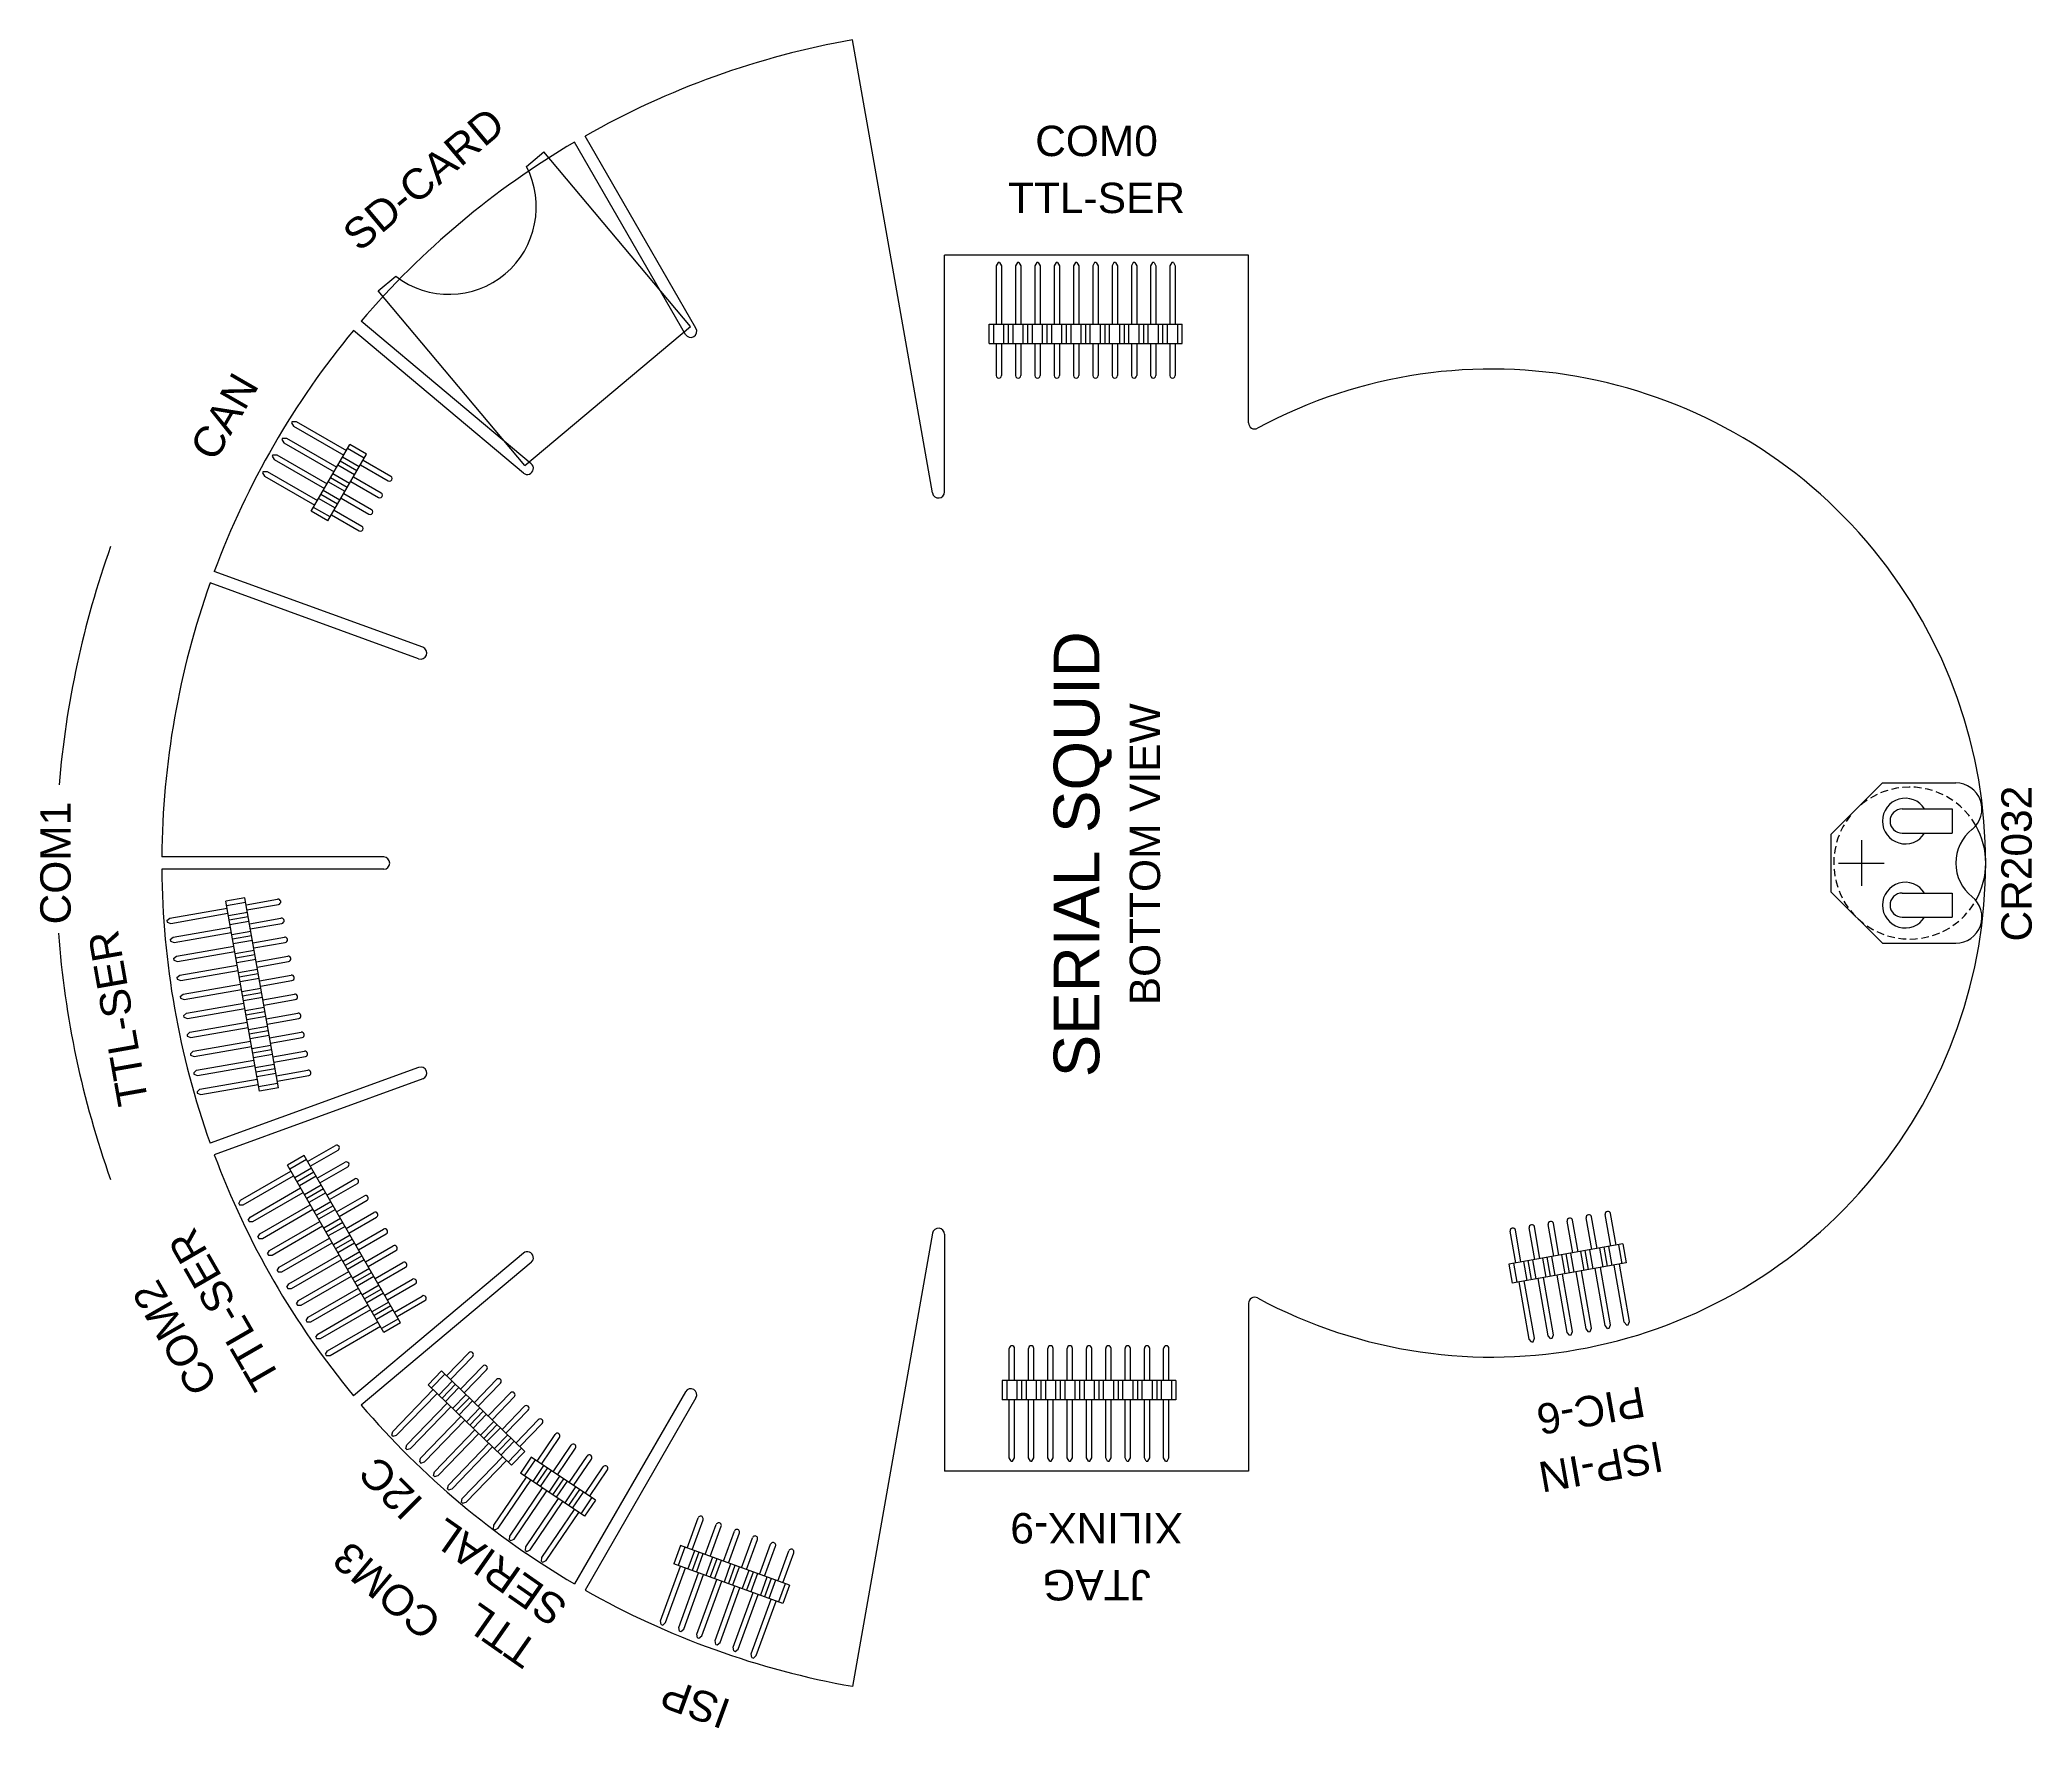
# Model space of a CAD drawing. Header units: millimetres. Extents: x -305 to 613, y 14 to 241.
# Drawn here: x 351.1 to 613.3, y 13.5 to 235.7 of the extents above; entities that cross this region are included whole.
import ezdxf

# ---------------------------------------------------------------- set-up
doc = ezdxf.new("R2010")
doc.units = ezdxf.units.MM
doc.header["$MEASUREMENT"] = 0
doc.linetypes.add('DASHED', pattern=[0.375, 0.25, -0.125])
doc.layers.add('BOARD', color=4, linetype='Continuous', lineweight=30)
doc.layers.add('TOP_SILK', color=6, linetype='Continuous')
doc.styles.get("Standard").update_dxf_attribs({"font": 'DroidSansMono.ttf'})

# ---------------------------------------------------------------- blocks, each defined once
blk = doc.blocks.new('HEADER-1x6-TOP-RA-SMT')
at = {"linetype": 'Continuous'}
for p, q in [((1.17, 10.62), (0.92, 10.19)), ((1.37, 10.62), (1.17, 10.62)), ((1.37, 10.62), (1.62, 10.19)), ((3.71, 10.62), (3.46, 10.19)), ((3.91, 10.62), (3.71, 10.62)), ((3.91, 10.62), (4.16, 10.19)), ((6.25, 10.62), (6, 10.19)), ((6.45, 10.62), (6.25, 10.62)), ((6.45, 10.62), (6.7, 10.19)), ((8.79, 10.62), (8.54, 10.19)), ((8.99, 10.62), (8.79, 10.62)), ((8.99, 10.62), (9.24, 10.19)), ((11.33, 10.62), (11.08, 10.19)), ((11.53, 10.62), (11.33, 10.62)), ((11.53, 10.62), (11.78, 10.19)), ((13.87, 10.62), (13.62, 10.19)), ((14.07, 10.62), (13.87, 10.62)), ((14.07, 10.62), (14.32, 10.19)), ((0.92, 10.19), (0.92, 2.54)), ((1.62, 10.19), (1.62, 2.54)), ((3.46, 10.19), (3.46, 2.54)), ((4.16, 10.19), (4.16, 2.54)), ((6, 10.19), (6, 2.54)), ((6.7, 10.19), (6.7, 2.54)), ((8.54, 10.19), (8.54, 2.54)), ((9.24, 10.19), (9.24, 2.54)), ((11.08, 10.19), (11.08, 2.54)), ((11.78, 10.19), (11.78, 2.54)), ((13.62, 10.19), (13.62, 2.54)), ((14.32, 10.19), (14.32, 2.54)), ((0, 0), (0, 2.54)), ((0, 2.54), (15.24, 2.54)), ((0, 0), (15.24, 0)), ((0.6, 0), (0.6, 2.54)), ((0.92, 0), (0.92, -4.22)), ((1.62, 0), (1.62, -4.22)), ((1.94, 0), (1.94, 2.54)), ((2.54, 0), (2.54, 2.54)), ((3.14, 0), (3.14, 2.54)), ((3.46, 0), (3.46, -4.22)), ((4.16, 0), (4.16, -4.22)), ((4.48, 0), (4.48, 2.54)), ((5.08, 0), (5.08, 2.54)), ((5.68, 0), (5.68, 2.54)), ((6, 0), (6, -4.22)), ((6.7, 0), (6.7, -4.22)), ((7.02, 0), (7.02, 2.54)), ((7.62, 0), (7.62, 2.54)), ((8.22, 0), (8.22, 2.54)), ((8.54, 0), (8.54, -4.22)), ((9.24, 0), (9.24, -4.22)), ((9.56, 0), (9.56, 2.54)), ((10.16, 0), (10.16, 2.54)), ((10.76, 0), (10.76, 2.54)), ((11.08, 0), (11.08, -4.22)), ((11.78, 0), (11.78, -4.22)), ((12.1, 0), (12.1, 2.54)), ((12.7, 0), (12.7, 2.54)), ((13.3, 0), (13.3, 2.54)), ((13.62, 0), (13.62, -4.22)), ((14.32, 0), (14.32, -4.22)), ((14.64, 0), (14.64, 2.54)), ((15.24, 0), (15.24, 2.54))]:
    blk.add_line(p, q, dxfattribs=at)
for centre in [(1.27, -4.22), (3.81, -4.22), (6.35, -4.22), (8.89, -4.22), (11.43, -4.22), (13.97, -4.22)]:
    blk.add_arc(centre, 0.35, 180, 0, dxfattribs=at)
blk = doc.blocks.new('PCB-OUTLINE')
at = {"linetype": 'Continuous'}
for p, q in [((-80, -32), (-80, -72)), ((-57.93, -32), (-80, -32)), ((57.93, -32), (80, -32)), ((80, -32), (80, -72)), ((-48.84, -72), (-80, -72)), ((48.84, -72), (80, -72)), ((-48.7, -73.59), (-108.33, -84.1)), ((48.7, -73.59), (108.33, -84.1)), ((-70.37, -104.71), (-95.66, -119.31)), ((70.37, -104.71), (95.66, -119.31)), ((-69.57, -106.09), (-94.86, -120.69)), ((69.57, -106.09), (94.86, -120.69)), ((-52.55, -126.38), (-71.32, -148.75)), ((-51.32, -127.41), (-70.09, -149.78)), ((51.32, -127.41), (70.09, -149.78)), ((52.55, -126.38), (71.32, -148.75)), ((-28.39, -140.65), (-38.37, -168.09)), ((-26.88, -141.2), (-36.87, -168.64)), ((26.88, -141.2), (36.87, -168.64)), ((28.39, -140.65), (38.37, -168.09)), ((-0.8, -145.8), (-0.8, -175)), ((0.8, -145.8), (0.8, -175))]:
    blk.add_line(p, q, dxfattribs=at)
for centre, radius, start, end in [((0, 0), 65, 331.6951, 208.3049), ((-57.93, -31.2), 0.8, 270, 28.3049), ((57.93, -31.2), 0.8, 151.6951, 270), ((-48.84, -72.8), 0.8, 280, 90), ((48.84, -72.8), 0.8, 90, 260), ((0, -65), 110, 190, 209.5833), ((0, -65), 110, 330.4167, 350), ((-69.97, -105.4), 0.8, 300, 120), ((69.97, -105.4), 0.8, 60, 240), ((0, -65), 110, 210.4167, 229.5833), ((0, -65), 110, 310.4167, 329.5833), ((-51.94, -126.9), 0.8, 320, 140), ((51.94, -126.9), 0.8, 40, 220), ((-27.64, -140.93), 0.8, 340, 160), ((27.64, -140.93), 0.8, 20, 200), ((0, -145.8), 0.8, 0, 180), ((0, -65), 110, 230.4167, 249.5833), ((0, -65), 110, 290.4167, 309.5833), ((0, -65), 110, 250.4167, 269.5833), ((0, -65), 110, 270.4167, 289.5833)]:
    blk.add_arc(centre, radius, start, end, dxfattribs=at)
blk = doc.blocks.new('HEADER-1x4-TOP-RA-SMT')
at = {"linetype": 'Continuous'}
for p, q in [((1.17, 10.62), (0.92, 10.19)), ((1.37, 10.62), (1.17, 10.62)), ((1.37, 10.62), (1.62, 10.19)), ((3.71, 10.62), (3.46, 10.19)), ((3.91, 10.62), (3.71, 10.62)), ((3.91, 10.62), (4.16, 10.19)), ((6.25, 10.62), (6, 10.19)), ((6.45, 10.62), (6.25, 10.62)), ((6.45, 10.62), (6.7, 10.19)), ((8.79, 10.62), (8.54, 10.19)), ((8.99, 10.62), (8.79, 10.62)), ((8.99, 10.62), (9.24, 10.19)), ((0.92, 10.19), (0.92, 2.54)), ((1.62, 10.19), (1.62, 2.54)), ((3.46, 10.19), (3.46, 2.54)), ((4.16, 10.19), (4.16, 2.54)), ((6, 10.19), (6, 2.54)), ((6.7, 10.19), (6.7, 2.54)), ((8.54, 10.19), (8.54, 2.54)), ((9.24, 10.19), (9.24, 2.54)), ((0, 0), (0, 2.54)), ((0, 2.54), (10.16, 2.54)), ((0, 0), (10.16, 0)), ((0.6, 0), (0.6, 2.54)), ((0.92, 0), (0.92, -4.22)), ((1.62, 0), (1.62, -4.22)), ((1.94, 0), (1.94, 2.54)), ((2.54, 0), (2.54, 2.54)), ((3.14, 0), (3.14, 2.54)), ((3.46, 0), (3.46, -4.22)), ((4.16, 0), (4.16, -4.22)), ((4.48, 0), (4.48, 2.54)), ((5.08, 0), (5.08, 2.54)), ((5.68, 0), (5.68, 2.54)), ((6, 0), (6, -4.22)), ((6.7, 0), (6.7, -4.22)), ((7.02, 0), (7.02, 2.54)), ((7.62, 0), (7.62, 2.54)), ((8.22, 0), (8.22, 2.54)), ((8.54, 0), (8.54, -4.22)), ((9.24, 0), (9.24, -4.22)), ((9.56, 0), (9.56, 2.54)), ((10.16, 0), (10.16, 2.54))]:
    blk.add_line(p, q, dxfattribs=at)
for centre in [(1.27, -4.22), (3.81, -4.22), (6.35, -4.22), (8.89, -4.22)]:
    blk.add_arc(centre, 0.35, 180, 0, dxfattribs=at)
blk = doc.blocks.new('HEADER-1x10-TOP-RA-SMT')
at = {"linetype": 'Continuous'}
for p, q in [((1.17, 10.62), (0.92, 10.19)), ((1.37, 10.62), (1.17, 10.62)), ((1.37, 10.62), (1.62, 10.19)), ((3.71, 10.62), (3.46, 10.19)), ((3.91, 10.62), (3.71, 10.62)), ((3.91, 10.62), (4.16, 10.19)), ((6.25, 10.62), (6, 10.19)), ((6.45, 10.62), (6.25, 10.62)), ((6.45, 10.62), (6.7, 10.19)), ((8.79, 10.62), (8.54, 10.19)), ((8.99, 10.62), (8.79, 10.62)), ((8.99, 10.62), (9.24, 10.19)), ((11.33, 10.62), (11.08, 10.19)), ((11.53, 10.62), (11.33, 10.62)), ((11.53, 10.62), (11.78, 10.19)), ((13.87, 10.62), (13.62, 10.19)), ((14.07, 10.62), (13.87, 10.62)), ((14.07, 10.62), (14.32, 10.19)), ((16.41, 10.62), (16.16, 10.19)), ((16.61, 10.62), (16.41, 10.62)), ((16.61, 10.62), (16.86, 10.19)), ((18.95, 10.62), (18.7, 10.19)), ((19.15, 10.62), (18.95, 10.62)), ((19.15, 10.62), (19.4, 10.19)), ((21.49, 10.62), (21.24, 10.19)), ((21.69, 10.62), (21.49, 10.62)), ((21.69, 10.62), (21.94, 10.19)), ((24.03, 10.62), (23.78, 10.19)), ((24.23, 10.62), (24.03, 10.62)), ((24.23, 10.62), (24.48, 10.19)), ((0.92, 10.19), (0.92, 2.54)), ((1.62, 10.19), (1.62, 2.54)), ((3.46, 10.19), (3.46, 2.54)), ((4.16, 10.19), (4.16, 2.54)), ((6, 10.19), (6, 2.54)), ((6.7, 10.19), (6.7, 2.54)), ((8.54, 10.19), (8.54, 2.54)), ((9.24, 10.19), (9.24, 2.54)), ((11.08, 10.19), (11.08, 2.54)), ((11.78, 10.19), (11.78, 2.54)), ((13.62, 10.19), (13.62, 2.54)), ((14.32, 10.19), (14.32, 2.54)), ((16.16, 10.19), (16.16, 2.54)), ((16.86, 10.19), (16.86, 2.54)), ((18.7, 10.19), (18.7, 2.54)), ((19.4, 10.19), (19.4, 2.54)), ((21.24, 10.19), (21.24, 2.54)), ((21.94, 10.19), (21.94, 2.54)), ((23.78, 10.19), (23.78, 2.54)), ((24.48, 10.19), (24.48, 2.54)), ((0, 0), (0, 2.54)), ((0, 2.54), (25.4, 2.54)), ((0, 0), (25.4, 0)), ((0.6, 0), (0.6, 2.54)), ((0.92, 0), (0.92, -4.22)), ((1.62, 0), (1.62, -4.22)), ((1.94, 0), (1.94, 2.54)), ((2.54, 0), (2.54, 2.54)), ((3.14, 0), (3.14, 2.54)), ((3.46, 0), (3.46, -4.22)), ((4.16, 0), (4.16, -4.22)), ((4.48, 0), (4.48, 2.54)), ((5.08, 0), (5.08, 2.54)), ((5.68, 0), (5.68, 2.54)), ((6, 0), (6, -4.22)), ((6.7, 0), (6.7, -4.22)), ((7.02, 0), (7.02, 2.54)), ((7.62, 0), (7.62, 2.54)), ((8.22, 0), (8.22, 2.54)), ((8.54, 0), (8.54, -4.22)), ((9.24, 0), (9.24, -4.22)), ((9.56, 0), (9.56, 2.54)), ((10.16, 0), (10.16, 2.54)), ((10.76, 0), (10.76, 2.54)), ((11.08, 0), (11.08, -4.22)), ((11.78, 0), (11.78, -4.22)), ((12.1, 0), (12.1, 2.54)), ((12.7, 0), (12.7, 2.54)), ((13.3, 0), (13.3, 2.54)), ((13.62, 0), (13.62, -4.22)), ((14.32, 0), (14.32, -4.22)), ((14.64, 0), (14.64, 2.54)), ((15.24, 0), (15.24, 2.54)), ((15.84, 0), (15.84, 2.54)), ((16.16, 0), (16.16, -4.22)), ((16.86, 0), (16.86, -4.22)), ((17.18, 0), (17.18, 2.54)), ((17.78, 0), (17.78, 2.54)), ((18.38, 0), (18.38, 2.54)), ((18.7, 0), (18.7, -4.22)), ((19.4, 0), (19.4, -4.22)), ((19.72, 0), (19.72, 2.54)), ((20.32, 0), (20.32, 2.54)), ((20.92, 0), (20.92, 2.54)), ((21.24, 0), (21.24, -4.22)), ((21.94, 0), (21.94, -4.22)), ((22.26, 0), (22.26, 2.54)), ((22.86, 0), (22.86, 2.54)), ((23.46, 0), (23.46, 2.54)), ((23.78, 0), (23.78, -4.22)), ((24.48, 0), (24.48, -4.22)), ((24.8, 0), (24.8, 2.54)), ((25.4, 0), (25.4, 2.54))]:
    blk.add_line(p, q, dxfattribs=at)
for centre in [(1.27, -4.22), (3.81, -4.22), (6.35, -4.22), (8.89, -4.22), (11.43, -4.22), (13.97, -4.22), (16.51, -4.22), (19.05, -4.22), (21.59, -4.22), (24.13, -4.22)]:
    blk.add_arc(centre, 0.35, 180, 0, dxfattribs=at)
blk = doc.blocks.new('HEADER-1x9-TOP-RA-SMT')
at = {"linetype": 'Continuous'}
for p, q in [((1.17, 10.62), (0.92, 10.19)), ((1.37, 10.62), (1.17, 10.62)), ((1.37, 10.62), (1.62, 10.19)), ((3.71, 10.62), (3.46, 10.19)), ((3.91, 10.62), (3.71, 10.62)), ((3.91, 10.62), (4.16, 10.19)), ((6.25, 10.62), (6, 10.19)), ((6.45, 10.62), (6.25, 10.62)), ((6.45, 10.62), (6.7, 10.19)), ((8.79, 10.62), (8.54, 10.19)), ((8.99, 10.62), (8.79, 10.62)), ((8.99, 10.62), (9.24, 10.19)), ((11.33, 10.62), (11.08, 10.19)), ((11.53, 10.62), (11.33, 10.62)), ((11.53, 10.62), (11.78, 10.19)), ((13.87, 10.62), (13.62, 10.19)), ((14.07, 10.62), (13.87, 10.62)), ((14.07, 10.62), (14.32, 10.19)), ((16.41, 10.62), (16.16, 10.19)), ((16.61, 10.62), (16.41, 10.62)), ((16.61, 10.62), (16.86, 10.19)), ((18.95, 10.62), (18.7, 10.19)), ((19.15, 10.62), (18.95, 10.62)), ((19.15, 10.62), (19.4, 10.19)), ((21.49, 10.62), (21.24, 10.19)), ((21.69, 10.62), (21.49, 10.62)), ((21.69, 10.62), (21.94, 10.19)), ((0.92, 10.19), (0.92, 2.54)), ((1.62, 10.19), (1.62, 2.54)), ((3.46, 10.19), (3.46, 2.54)), ((4.16, 10.19), (4.16, 2.54)), ((6, 10.19), (6, 2.54)), ((6.7, 10.19), (6.7, 2.54)), ((8.54, 10.19), (8.54, 2.54)), ((9.24, 10.19), (9.24, 2.54)), ((11.08, 10.19), (11.08, 2.54)), ((11.78, 10.19), (11.78, 2.54)), ((13.62, 10.19), (13.62, 2.54)), ((14.32, 10.19), (14.32, 2.54)), ((16.16, 10.19), (16.16, 2.54)), ((16.86, 10.19), (16.86, 2.54)), ((18.7, 10.19), (18.7, 2.54)), ((19.4, 10.19), (19.4, 2.54)), ((21.24, 10.19), (21.24, 2.54)), ((21.94, 10.19), (21.94, 2.54)), ((0, 0), (0, 2.54)), ((0, 2.54), (22.86, 2.54)), ((0, 0), (22.86, 0)), ((0.6, 0), (0.6, 2.54)), ((0.92, 0), (0.92, -4.22)), ((1.62, 0), (1.62, -4.22)), ((1.94, 0), (1.94, 2.54)), ((2.54, 0), (2.54, 2.54)), ((3.14, 0), (3.14, 2.54)), ((3.46, 0), (3.46, -4.22)), ((4.16, 0), (4.16, -4.22)), ((4.48, 0), (4.48, 2.54)), ((5.08, 0), (5.08, 2.54)), ((5.68, 0), (5.68, 2.54)), ((6, 0), (6, -4.22)), ((6.7, 0), (6.7, -4.22)), ((7.02, 0), (7.02, 2.54)), ((7.62, 0), (7.62, 2.54)), ((8.22, 0), (8.22, 2.54)), ((8.54, 0), (8.54, -4.22)), ((9.24, 0), (9.24, -4.22)), ((9.56, 0), (9.56, 2.54)), ((10.16, 0), (10.16, 2.54)), ((10.76, 0), (10.76, 2.54)), ((11.08, 0), (11.08, -4.22)), ((11.78, 0), (11.78, -4.22)), ((12.1, 0), (12.1, 2.54)), ((12.7, 0), (12.7, 2.54)), ((13.3, 0), (13.3, 2.54)), ((13.62, 0), (13.62, -4.22)), ((14.32, 0), (14.32, -4.22)), ((14.64, 0), (14.64, 2.54)), ((15.24, 0), (15.24, 2.54)), ((15.84, 0), (15.84, 2.54)), ((16.16, 0), (16.16, -4.22)), ((16.86, 0), (16.86, -4.22)), ((17.18, 0), (17.18, 2.54)), ((17.78, 0), (17.78, 2.54)), ((18.38, 0), (18.38, 2.54)), ((18.7, 0), (18.7, -4.22)), ((19.4, 0), (19.4, -4.22)), ((19.72, 0), (19.72, 2.54)), ((20.32, 0), (20.32, 2.54)), ((20.92, 0), (20.92, 2.54)), ((21.24, 0), (21.24, -4.22)), ((21.94, 0), (21.94, -4.22)), ((22.26, 0), (22.26, 2.54)), ((22.86, 0), (22.86, 2.54))]:
    blk.add_line(p, q, dxfattribs=at)
for centre in [(1.27, -4.22), (3.81, -4.22), (6.35, -4.22), (8.89, -4.22), (11.43, -4.22), (13.97, -4.22), (16.51, -4.22), (19.05, -4.22), (21.59, -4.22)]:
    blk.add_arc(centre, 0.35, 180, 0, dxfattribs=at)
blk = doc.blocks.new('BAT-CR2032-SOCKET')
at = {"linetype": 'Continuous'}
for p, q in [((-10.56, -3.59), (-10.56, 6.07)), ((-7.12, -1), (-7.12, 5.57)), ((-7.12, 5.57), (-3.94, 5.57)), ((-3.94, -1), (-3.94, 5.57)), ((3.94, -1), (3.94, 5.57)), ((3.94, 5.57), (7.12, 5.57)), ((7.12, -1), (7.12, 5.57)), ((10.56, -3.59), (10.56, 6.07)), ((-3.78, -10.36), (-10.56, -3.59)), ((0, -9.36), (0, -3.36)), ((3.78, -10.36), (10.56, -3.59)), ((-3, -6.36), (3, -6.36)), ((-3.78, -10.36), (3.78, -10.36))]:
    blk.add_line(p, q, dxfattribs=at)
for centre, radius, start, end in [((-7.12, 6.07), 3.43, 38.5873, 180), ((0, 0), 10, 60.5075, 119.4925), ((0, 11.76), 5.69, 218.5873, 321.4127), ((7.12, 6.07), 3.43, 0, 141.4127), ((-5.53, -0.59), 3, 122.0055, 57.9945), ((5.53, -0.59), 3, 122.0055, 57.9945), ((-5.53, -1), 1.59, 180, 0), ((5.53, -1), 1.59, 180, 0)]:
    blk.add_arc(centre, radius, start, end, dxfattribs=at)
at = {"linetype": 'DASHED', "ltscale": 4}
blk.add_arc((0, 0), 10, 119.4925, 60.5075, dxfattribs=at)
blk = doc.blocks.new('SD-CARD-TOP')
at = {"linetype": 'Continuous'}
for p, q in [((-14.22, 0), (-14.22, 30)), ((-14.22, 30), (-11.22, 30)), ((11.22, 30), (14.22, 30)), ((14.22, 0), (14.22, 30)), ((-14.22, 0), (14.22, 0))]:
    blk.add_line(p, q, dxfattribs=at)
blk.add_arc((0, 32.49), 11.5, 192.4833, 347.5167, dxfattribs=at)

msp = doc.modelspace()

# ---------------------------------------------------------------- linework, layer by layer
at = {"layer": 'TOP_SILK', "linetype": 'Continuous'}
for start, end in [(160.3698, 175.2257), (184.2663, 199.6302)]:
    msp.add_arc((477.17, 127.35), 123.94, start, end, dxfattribs=at)

# ---------------------------------------------------------------- block references
at = {"linetype": 'Continuous'}
for name, p, rotation in [('SD-CARD-TOP', (425.84, 188.8), 39.99999999999999), ('HEADER-1x10-TOP-RA-SMT', (476.05, 195.74), 360), ('HEADER-1x4-TOP-RA-SMT', (389.04, 172.37), 59.99999999999997), ('BAT-CR2032-SOCKET', (597.17, 127.35), 270), ('HEADER-1x10-TOP-RA-SMT', (382.51, 97.76), 100), ('HEADER-1x10-TOP-RA-SMT', (398.6, 66.87), 120), ('HEADER-1x6-TOP-RA-SMT', (559.43, 77.24), 189.9999999999999), ('HEADER-1x6-TOP-RA-SMT', (414.95, 49.94), 136), ('HEADER-1x9-TOP-RA-SMT', (500.62, 59.27), 180), ('HEADER-1x4-TOP-RA-SMT', (424.22, 43.5), 146), ('HEADER-1x6-TOP-RA-SMT', (449.75, 32.32), 160)]:
    msp.add_blockref(name, p, dxfattribs=dict(at, rotation=rotation))
at = {"layer": 'BOARD', "linetype": 'Continuous', "rotation": 270}
msp.add_blockref('PCB-OUTLINE', (542.17, 127.35), dxfattribs=at)

# ---------------------------------------------------------------- texts
at = {"layer": 'TOP_SILK', "linetype": 'Continuous'}
for s, insert, char_height, width, attachment_point, rotation in [('{\\fArial|b0|i0|c0|p0;\\H20x;SD-CARD}', (401.64, 217.36), 0.2, 14.9999, 5, 40), ('{\\fArial|b0|i0|c0|p0;\\H20x;CAN}', (375.41, 186.1), 0.2, 14.9999, 5, 60), ('{\\fArial|b0|i0|c0|p0;SERIAL SQUID\\P\\H0.666667x;BOTTOM VIEW}', (491.56, 128.51), 6, 70.7719, 5, 90), ('{\\fArial|b0|i0|c0|p0;\\H20x;CR2032}', (611.25, 127.28), 0.2, 20.9133, 5, 90), ('{\\fArial|b0|i0|c0|p0;\\H20x;COM1}', (353.21, 127.35), 0.2, 20.9133, 5, 90), ('{\\fArial|b0|i0|c0|p0;\\H20x;TTL-SER}', (361.45, 106.94), 0.2, 20.9133, 5, 100), ('{\\fArial|b0|i0|c0|p0;\\H20x;TTL-SER}', (375.41, 68.6), 0.2, 20.9133, 5, 120), ('{\\fArial|b0|i0|c0|p0;\\H20x;COM2}', (368.92, 64.85), 0.2, 20.9133, 5, 120), ('{\\fArial|b0|i0|c0|p0;\\H20x;PIC-6}', (555.22, 55.32), 0.2, 20.9133, 5, 190), ('{\\fArial|b0|i0|c0|p0;\\H20x;ISP-IN}', (556.53, 47.93), 0.2, 20.9133, 5, 190), ('{\\fArial|b0|i0|c0|p0;\\H20x;I2C}', (397.31, 45.11), 0.2, 20.9133, 5, 135), ('{\\fArial|b0|i0|c0|p0;\\H20x;TTL\\PSERIAL}', (417.79, 25.61), 0.2, 20.9133, 4, 145), ('{\\fArial|b0|i0|c0|p0;\\H20x;XILINX-9}', (490.17, 39.85), 0.2, 20.9133, 5, 180), ('{\\fArial|b0|i0|c0|p0;\\H20x;COM3}', (396.82, 31.59), 0.2, 20.9133, 5, 140), ('{\\fArial|b0|i0|c0|p0;\\H20x;JTAG}', (490.17, 32.35), 0.2, 20.9133, 5, 180), ('{\\fArial|b0|i0|c0|p0;\\H20x;ISP}', (437.39, 16.79), 0.2, 17.3852, 5, 160)]:
    msp.add_mtext(s, dxfattribs=dict(at, insert=insert, char_height=char_height, width=width, attachment_point=attachment_point, rotation=rotation))
at = {"layer": 'TOP_SILK', "linetype": 'Continuous', "char_height": 0.2, "width": 10.7567, "attachment_point": 5}
for s, insert in [('{\\fArial|b0|i0|c0|p0;\\H20x;COM0}', (490.17, 222.35)), ('{\\fArial|b0|i0|c0|p0;\\H20x;TTL-SER}', (490.17, 214.85))]:
    msp.add_mtext(s, dxfattribs=dict(at, insert=insert))

doc.saveas('drawing.dxf')
